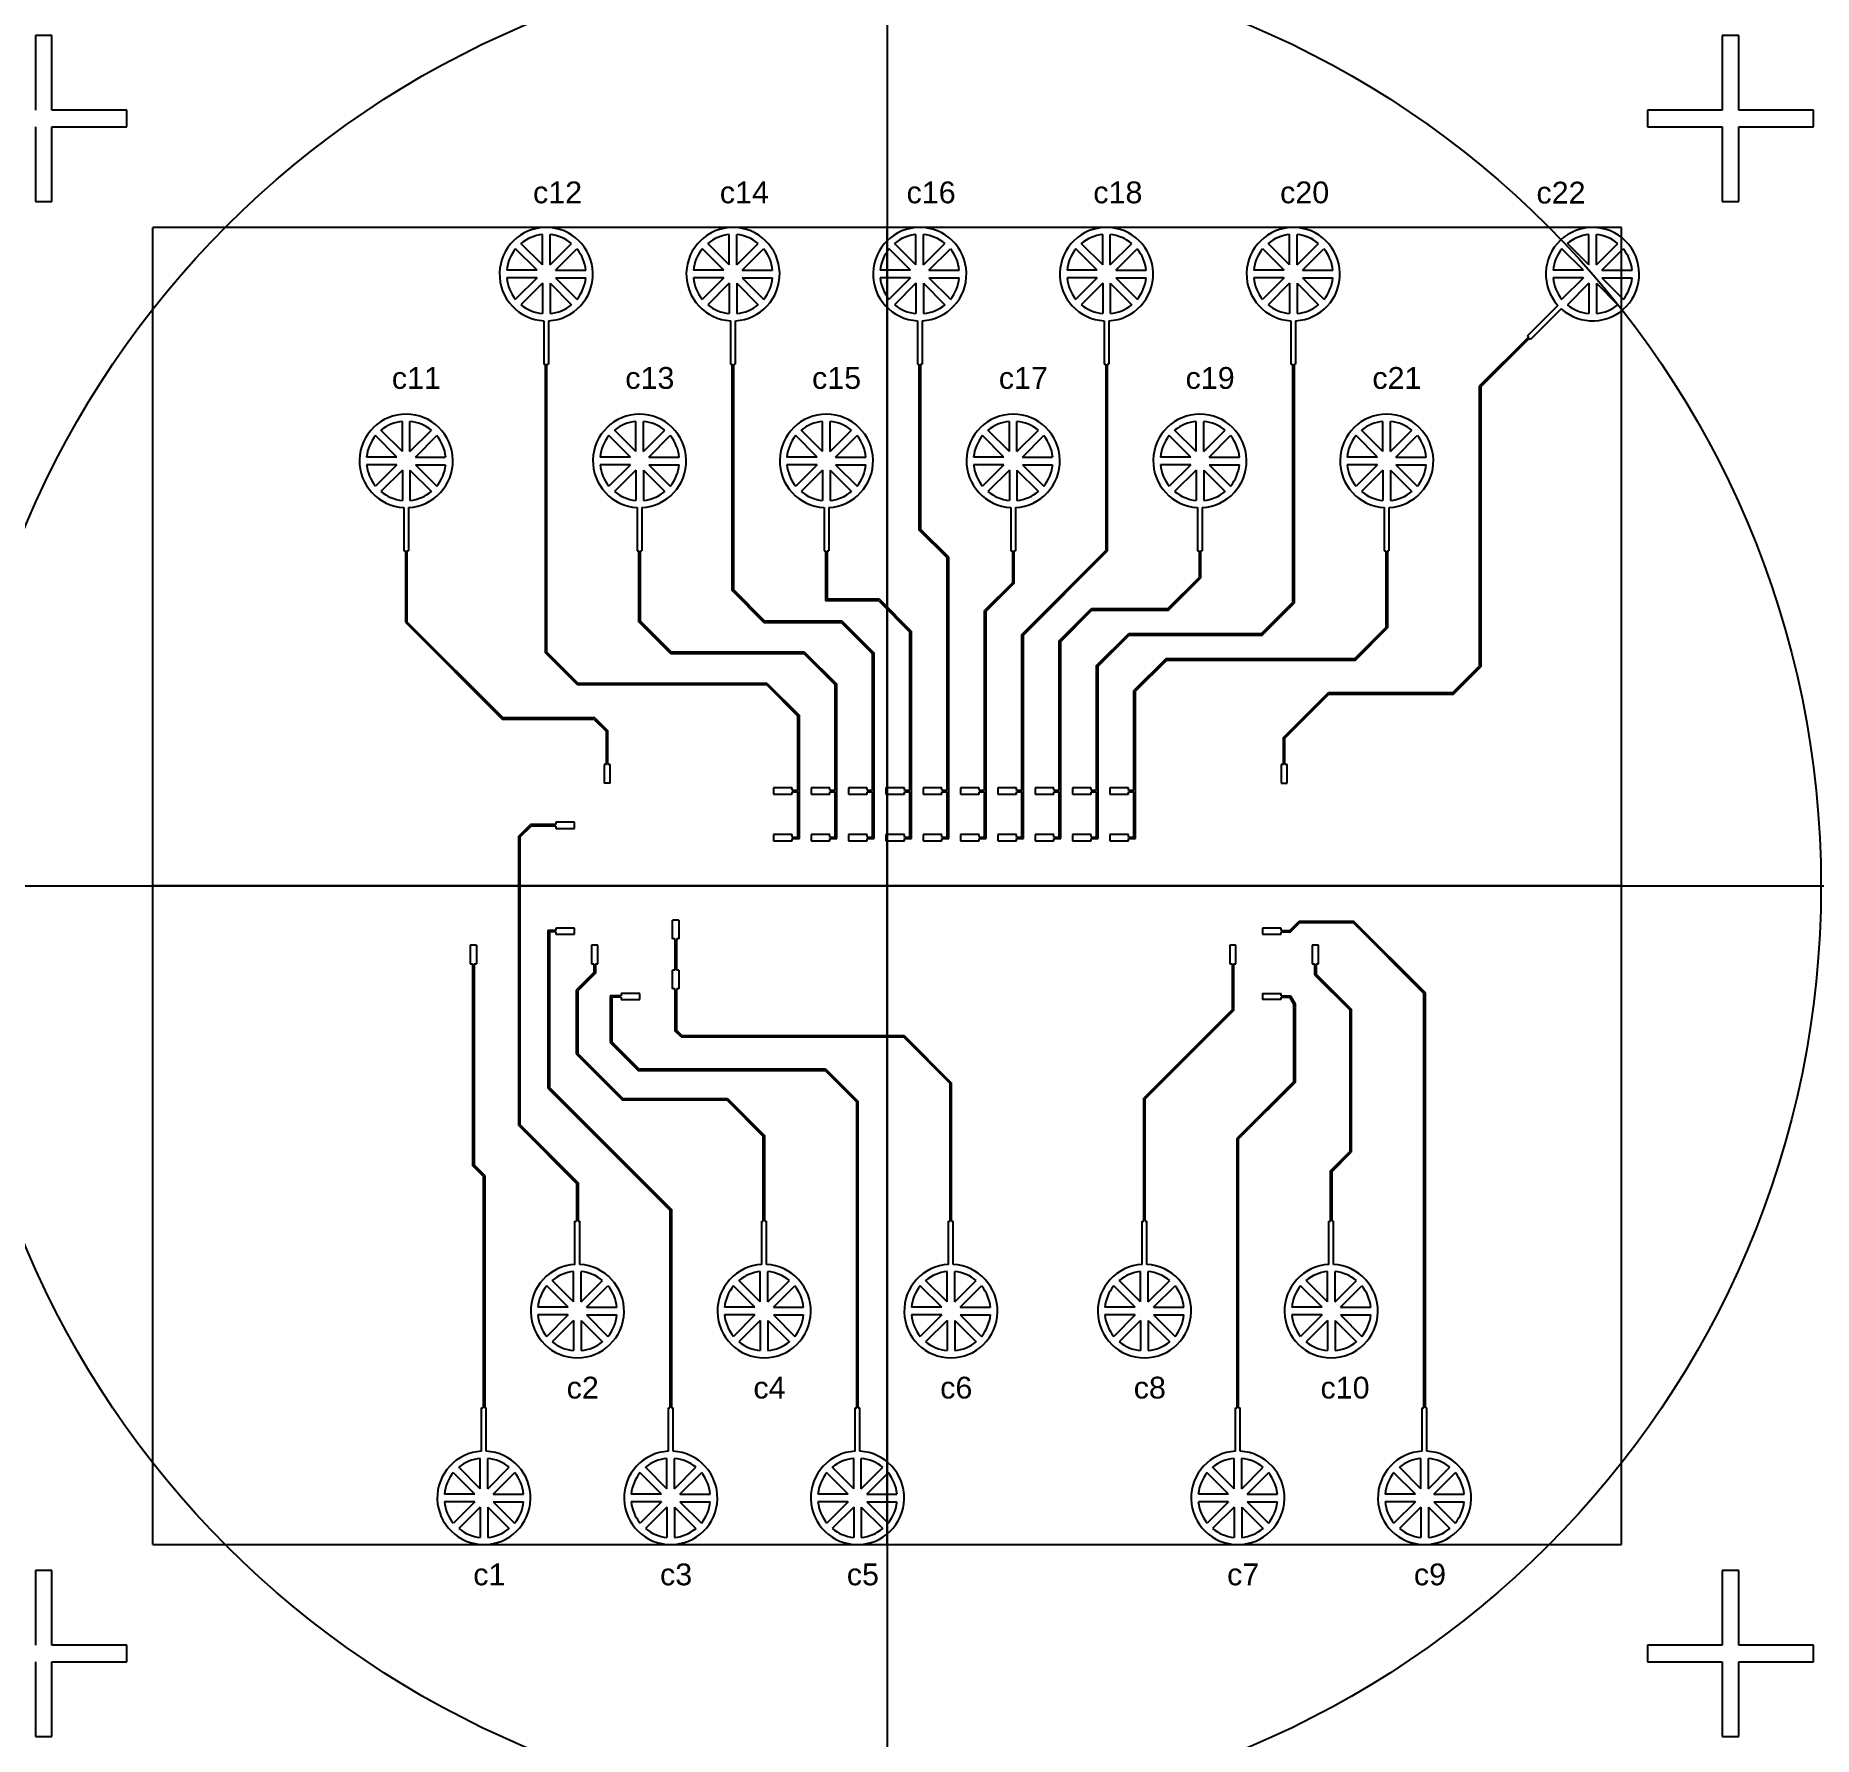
# Model space of a CAD drawing. Header units: millimetres. Extents: x 1000 to 429000, y 1000 to 129000.
# Drawn here: x 351321 to 379879, y 51339 to 78661 of the extents above; entities that cross this region are included whole.
import ezdxf

# ---------------------------------------------------------------- set-up
doc = ezdxf.new("R2010")
doc.units = ezdxf.units.MM
doc.layers.add('CLEAR', color=140, linetype='Continuous')
doc.layers.add('MASK', color=20, linetype='Continuous')
doc.styles.get("Standard").update_dxf_attribs({"font": 'arial.ttf'})

msp = doc.modelspace()

# ---------------------------------------------------------------- texts
at = {"layer": 'CLEAR', "char_height": 350, "attachment_point": 1}
for s, insert in [('c12', (359312, 76317)), ('c14', (362312, 76317)), ('c16', (365312, 76317)), ('c18', (368312, 76317)), ('c20', (371312, 76317)), ('c22', (375430, 76313)), ('c11', (357044, 73336)), ('c13', (360794, 73336)), ('c15', (363794, 73336)), ('c17', (366794, 73336)), ('c19', (369794, 73336)), ('c21', (372794, 73336)), ('c2', (359852, 57117)), ('c4', (362852, 57117)), ('c6', (365852, 57117)), ('c8', (368961, 57117)), ('c10', (371961, 57117)), ('c1', (358352, 54117)), ('c3', (361352, 54117)), ('c5', (364352, 54117)), ('c7', (370461, 54117)), ('c9', (373461, 54117))]:
    msp.add_mtext_dynamic_manual_height_columns(s, width=6.63, gutter_width=12.5, heights=[0], dxfattribs=dict(at, insert=insert))

# ---------------------------------------------------------------- linework, layer by layer
for p, q in [((365000, 128500), (365000, 1500)), ((376797, 75579), (353203, 75579)), ((353203, 54421), (353203, 75579)), ((365000, 54421), (365000, 75579)), ((376797, 54421), (376797, 75579)), ((301500, 65000), (428500, 65000)), ((376797, 65000), (353203, 65000)), ((353203, 54421), (376797, 54421))]:
    msp.add_line(p, q)
for radius in [50000, 25000, 15000]:
    msp.add_circle((365000, 65000), radius)
at = {"layer": 'CLEAR'}
for p, q in [((351585, 78661), (351321, 78661)), ((351321, 78661), (351321, 77461)), ((351585, 77461), (351585, 78661)), ((378679, 78661), (378415, 78661)), ((378415, 78661), (378415, 77461)), ((378679, 77461), (378679, 78661)), ((352785, 77461), (351585, 77461)), ((352785, 77197), (352785, 77461)), ((378415, 77461), (377215, 77461)), ((377215, 77461), (377215, 77197)), ((379879, 77461), (378679, 77461)), ((379879, 77197), (379879, 77461)), ((351321, 77197), (351321, 75997)), ((351585, 75997), (351585, 77197)), ((351585, 77197), (352785, 77197)), ((377215, 77197), (378415, 77197)), ((378415, 77197), (378415, 75997)), ((378679, 75997), (378679, 77197)), ((378679, 77197), (379879, 77197)), ((351321, 75997), (351585, 75997)), ((378415, 75997), (378679, 75997)), ((375775, 74326), (375283, 73834)), ((375828, 74273), (375336, 73781)), ((359486, 74080), (359486, 73385)), ((359561, 74080), (359561, 73385)), ((362486, 74080), (362486, 73385)), ((362561, 74080), (362561, 73385)), ((365486, 74080), (365486, 73385)), ((365561, 74080), (365561, 73385)), ((368486, 74080), (368486, 73385)), ((368561, 74080), (368561, 73385)), ((371486, 74080), (371486, 73385)), ((371561, 74080), (371561, 73385)), ((375301, 73817), (374511, 73027)), ((375318, 73799), (374536, 73017)), ((375283, 73834), (375301, 73817)), ((375318, 73799), (375336, 73781)), ((359486, 73385), (359511, 73385)), ((359511, 68745), (359511, 73385)), ((359536, 73385), (359561, 73385)), ((359536, 68755), (359536, 73385)), ((362486, 73385), (362511, 73385)), ((362511, 69745), (362511, 73385)), ((362536, 73385), (362561, 73385)), ((362536, 69755), (362536, 73385)), ((365486, 73385), (365511, 73385)), ((365511, 73385), (365511, 70723)), ((365536, 73385), (365561, 73385)), ((365536, 73385), (365536, 70734)), ((368486, 73385), (368511, 73385)), ((368511, 73385), (368511, 70387)), ((368536, 73385), (368561, 73385)), ((368536, 73385), (368536, 70376)), ((371486, 73385), (371511, 73385)), ((371511, 73385), (371511, 69555)), ((371536, 73385), (371561, 73385)), ((371536, 73385), (371536, 69545)), ((374511, 73027), (374512, 68532)), ((374536, 73017), (374537, 68522)), ((357236, 71080), (357236, 70385)), ((357311, 71080), (357311, 70385)), ((360986, 71080), (360986, 70385)), ((361061, 71080), (361061, 70385)), ((363986, 71080), (363986, 70385)), ((364061, 71080), (364061, 70385)), ((366986, 71080), (366986, 70385)), ((367061, 71080), (367061, 70385)), ((369986, 71080), (369986, 70385)), ((370061, 71080), (370061, 70385)), ((372986, 71080), (372986, 70385)), ((373061, 71080), (373061, 70385)), ((365965, 70270), (365511, 70723)), ((365990, 70280), (365536, 70734)), ((357236, 70385), (357261, 70385)), ((357261, 70385), (357261, 69236)), ((357286, 70385), (357311, 70385)), ((357286, 70385), (357286, 69246)), ((360986, 70385), (361011, 70385)), ((361011, 69245), (361011, 70385)), ((361036, 70385), (361061, 70385)), ((361036, 69255), (361036, 70385)), ((363986, 70385), (364011, 70385)), ((364011, 70385), (364011, 69580)), ((364036, 70385), (364061, 70385)), ((364036, 70385), (364036, 69605)), ((365965, 66537), (365965, 70270)), ((365990, 65762), (365990, 70280)), ((366986, 70385), (367011, 70385)), ((367011, 70385), (367011, 69870)), ((367036, 70385), (367061, 70385)), ((367036, 70385), (367036, 69860)), ((367165, 69040), (368511, 70387)), ((367190, 69030), (368536, 70376)), ((369986, 70385), (370011, 70385)), ((370011, 70385), (370011, 69955)), ((370036, 70385), (370061, 70385)), ((370036, 70385), (370036, 69945)), ((372986, 70385), (373011, 70385)), ((373011, 70385), (373011, 69155)), ((373036, 70385), (373061, 70385)), ((373036, 70385), (373036, 69145)), ((363026, 69230), (362511, 69745)), ((363036, 69255), (362536, 69755)), ((367011, 69870), (366565, 69424)), ((367036, 69860), (366590, 69413)), ((369511, 69455), (370011, 69955)), ((369522, 69430), (370036, 69945)), ((364865, 69580), (364011, 69580)), ((364875, 69605), (364036, 69605)), ((364865, 69580), (365365, 69080)), ((364875, 69605), (365390, 69090)), ((366565, 66537), (366565, 69424)), ((366590, 65762), (366590, 69413)), ((367765, 68940), (368280, 69455)), ((367790, 68930), (368290, 69430)), ((368280, 69455), (369511, 69455)), ((368290, 69430), (369522, 69430)), ((371011, 69055), (371511, 69555)), ((371022, 69030), (371536, 69545)), ((357261, 69236), (358822, 67675)), ((357286, 69246), (358833, 67700)), ((361526, 68730), (361011, 69245)), ((361536, 68755), (361036, 69255)), ((364265, 69230), (363026, 69230)), ((364275, 69255), (363036, 69255)), ((364265, 69230), (364765, 68730)), ((364275, 69255), (364790, 68740)), ((372511, 68655), (373011, 69155)), ((372522, 68630), (373036, 69145)), ((365365, 66537), (365365, 69080)), ((365390, 65762), (365390, 69090)), ((367165, 66537), (367165, 69040)), ((367190, 65762), (367190, 69030)), ((367765, 66537), (367765, 68940)), ((367790, 65762), (367790, 68930)), ((368365, 68540), (368880, 69055)), ((368390, 68530), (368890, 69030)), ((368880, 69055), (371011, 69055)), ((368890, 69030), (371022, 69030)), ((360026, 68230), (359511, 68745)), ((360036, 68255), (359536, 68755)), ((363665, 68730), (361526, 68730)), ((363675, 68755), (361536, 68755)), ((363665, 68730), (364165, 68230)), ((363675, 68755), (364190, 68240)), ((364765, 66537), (364765, 68730)), ((364790, 65762), (364790, 68740)), ((368365, 66537), (368365, 68540)), ((369480, 68655), (368965, 68140)), ((369490, 68630), (368990, 68130)), ((369480, 68655), (372511, 68655)), ((369490, 68630), (372522, 68630)), ((363075, 68255), (360036, 68255)), ((363075, 68255), (363590, 67740)), ((368390, 65762), (368390, 68530)), ((374087, 68107), (374512, 68532)), ((374097, 68082), (374537, 68522)), ((363065, 68230), (360026, 68230)), ((363065, 68230), (363565, 67730)), ((364165, 66537), (364165, 68230)), ((364190, 65762), (364190, 68240)), ((368965, 66537), (368965, 68140)), ((368990, 65762), (368990, 68130)), ((371365, 67385), (372087, 68107)), ((371390, 67375), (372097, 68082)), ((372087, 68107), (374087, 68107)), ((372097, 68082), (374097, 68082)), ((360306, 67700), (358833, 67700)), ((360306, 67700), (360515, 67491)), ((363565, 66537), (363565, 67730)), ((363590, 65762), (363590, 67740)), ((360295, 67675), (358822, 67675)), ((360295, 67675), (360490, 67481)), ((360490, 66950), (360490, 67481)), ((360515, 66950), (360515, 67491)), ((371365, 66950), (371365, 67385)), ((371390, 66950), (371390, 67375)), ((360490, 66950), (360452, 66950)), ((360452, 66950), (360452, 66650)), ((360552, 66950), (360515, 66950)), ((360552, 66650), (360552, 66950)), ((371365, 66950), (371327, 66950)), ((371327, 66950), (371327, 66650)), ((371427, 66950), (371390, 66950)), ((371427, 66650), (371427, 66950)), ((360552, 66650), (360452, 66650)), ((363477, 66575), (363177, 66575)), ((363177, 66575), (363177, 66475)), ((363477, 66537), (363477, 66575)), ((364077, 66575), (363777, 66575)), ((363777, 66575), (363777, 66475)), ((364077, 66537), (364077, 66575)), ((364677, 66575), (364377, 66575)), ((364377, 66575), (364377, 66475)), ((364677, 66537), (364677, 66575)), ((365277, 66575), (364977, 66575)), ((364977, 66575), (364977, 66475)), ((365277, 66537), (365277, 66575)), ((365877, 66575), (365577, 66575)), ((365577, 66575), (365577, 66475)), ((365877, 66537), (365877, 66575)), ((366477, 66575), (366177, 66575)), ((366177, 66575), (366177, 66475)), ((366477, 66537), (366477, 66575)), ((367077, 66575), (366777, 66575)), ((366777, 66575), (366777, 66475)), ((367077, 66537), (367077, 66575)), ((367677, 66575), (367377, 66575)), ((367377, 66575), (367377, 66475)), ((367677, 66537), (367677, 66575)), ((368277, 66575), (367977, 66575)), ((367977, 66575), (367977, 66475)), ((368277, 66537), (368277, 66575)), ((368877, 66575), (368577, 66575)), ((368577, 66575), (368577, 66475)), ((368877, 66537), (368877, 66575)), ((371327, 66650), (371427, 66650)), ((363177, 66475), (363477, 66475)), ((363477, 66537), (363565, 66537)), ((363477, 66475), (363477, 66512)), ((363477, 66512), (363565, 66512)), ((363565, 65787), (363565, 66512)), ((363777, 66475), (364077, 66475)), ((364077, 66537), (364165, 66537)), ((364077, 66475), (364077, 66512)), ((364077, 66512), (364165, 66512)), ((364165, 65787), (364165, 66512)), ((364377, 66475), (364677, 66475)), ((364677, 66537), (364765, 66537)), ((364677, 66475), (364677, 66512)), ((364677, 66512), (364765, 66512)), ((364765, 65787), (364765, 66512)), ((364977, 66475), (365277, 66475)), ((365277, 66537), (365365, 66537)), ((365277, 66475), (365277, 66512)), ((365277, 66512), (365365, 66512)), ((365365, 65787), (365365, 66512)), ((365577, 66475), (365877, 66475)), ((365877, 66537), (365965, 66537)), ((365877, 66475), (365877, 66512)), ((365877, 66512), (365965, 66512)), ((365965, 65787), (365965, 66512)), ((366177, 66475), (366477, 66475)), ((366477, 66537), (366565, 66537)), ((366477, 66475), (366477, 66512)), ((366477, 66512), (366565, 66512)), ((366565, 65787), (366565, 66512)), ((366777, 66475), (367077, 66475)), ((367077, 66537), (367165, 66537)), ((367077, 66475), (367077, 66512)), ((367077, 66512), (367165, 66512)), ((367165, 65787), (367165, 66512)), ((367377, 66475), (367677, 66475)), ((367677, 66537), (367765, 66537)), ((367677, 66475), (367677, 66512)), ((367677, 66512), (367765, 66512)), ((367765, 65787), (367765, 66512)), ((367977, 66475), (368277, 66475)), ((368277, 66537), (368365, 66537)), ((368277, 66475), (368277, 66512)), ((368277, 66512), (368365, 66512)), ((368365, 65787), (368365, 66512)), ((368577, 66475), (368877, 66475)), ((368877, 66537), (368965, 66537)), ((368877, 66475), (368877, 66512)), ((368877, 66512), (368965, 66512)), ((368965, 65787), (368965, 66512)), ((359082, 65799), (359271, 65987)), ((359677, 65987), (359271, 65987)), ((359677, 66025), (359677, 65987)), ((359977, 66025), (359677, 66025)), ((359977, 65925), (359977, 66025)), ((359082, 61153), (359082, 65799)), ((359107, 65788), (359281, 65962)), ((359107, 61163), (359107, 65788)), ((359677, 65962), (359281, 65962)), ((359677, 65962), (359677, 65925)), ((359677, 65925), (359977, 65925)), ((363477, 65825), (363177, 65825)), ((363177, 65825), (363177, 65725)), ((363177, 65725), (363477, 65725)), ((363477, 65787), (363477, 65825)), ((363477, 65787), (363565, 65787)), ((363477, 65725), (363477, 65762)), ((363477, 65762), (363590, 65762)), ((364077, 65825), (363777, 65825)), ((363777, 65825), (363777, 65725)), ((363777, 65725), (364077, 65725)), ((364077, 65787), (364077, 65825)), ((364077, 65787), (364165, 65787)), ((364077, 65725), (364077, 65762)), ((364077, 65762), (364190, 65762)), ((364677, 65825), (364377, 65825)), ((364377, 65825), (364377, 65725)), ((364377, 65725), (364677, 65725)), ((364677, 65787), (364677, 65825)), ((364677, 65787), (364765, 65787)), ((364677, 65725), (364677, 65762)), ((364677, 65762), (364790, 65762)), ((365277, 65825), (364977, 65825)), ((364977, 65825), (364977, 65725)), ((364977, 65725), (365277, 65725)), ((365277, 65787), (365277, 65825)), ((365277, 65787), (365365, 65787)), ((365277, 65725), (365277, 65762)), ((365277, 65762), (365390, 65762)), ((365877, 65825), (365577, 65825)), ((365577, 65825), (365577, 65725)), ((365577, 65725), (365877, 65725)), ((365877, 65787), (365877, 65825)), ((365877, 65787), (365965, 65787)), ((365877, 65725), (365877, 65762)), ((365877, 65762), (365990, 65762)), ((366477, 65825), (366177, 65825)), ((366177, 65825), (366177, 65725)), ((366177, 65725), (366477, 65725)), ((366477, 65787), (366477, 65825)), ((366477, 65787), (366565, 65787)), ((366477, 65725), (366477, 65762)), ((366477, 65762), (366590, 65762)), ((367077, 65825), (366777, 65825)), ((366777, 65825), (366777, 65725)), ((366777, 65725), (367077, 65725)), ((367077, 65787), (367077, 65825)), ((367077, 65787), (367165, 65787)), ((367077, 65725), (367077, 65762)), ((367077, 65762), (367190, 65762)), ((367677, 65825), (367377, 65825)), ((367377, 65825), (367377, 65725)), ((367377, 65725), (367677, 65725)), ((367677, 65787), (367677, 65825)), ((367677, 65787), (367765, 65787)), ((367677, 65725), (367677, 65762)), ((367677, 65762), (367790, 65762)), ((368277, 65825), (367977, 65825)), ((367977, 65825), (367977, 65725)), ((367977, 65725), (368277, 65725)), ((368277, 65787), (368277, 65825)), ((368277, 65787), (368365, 65787)), ((368277, 65725), (368277, 65762)), ((368277, 65762), (368390, 65762)), ((368877, 65825), (368577, 65825)), ((368577, 65825), (368577, 65725)), ((368577, 65725), (368877, 65725)), ((368877, 65787), (368877, 65825)), ((368877, 65787), (368965, 65787)), ((368877, 65725), (368877, 65762)), ((368877, 65762), (368990, 65762)), ((359552, 64287), (359552, 61752)), ((359677, 64287), (359552, 64287)), ((359677, 64262), (359577, 64262)), ((359577, 64262), (359577, 61762)), ((359677, 64325), (359677, 64287)), ((359977, 64325), (359677, 64325)), ((359677, 64262), (359677, 64225)), ((359977, 64225), (359977, 64325)), ((361552, 64150), (361552, 64450)), ((361652, 64450), (361552, 64450)), ((361652, 64450), (361652, 64150)), ((371327, 64325), (371027, 64325)), ((371027, 64325), (371027, 64225)), ((371327, 64287), (371327, 64325)), ((371327, 64287), (371467, 64287)), ((371327, 64225), (371327, 64262)), ((371327, 64262), (371477, 64262)), ((371467, 64287), (371617, 64437)), ((371477, 64262), (371627, 64412)), ((371617, 64437), (372493, 64437)), ((371627, 64412), (372483, 64412)), ((373621, 63274), (372483, 64412)), ((373646, 63285), (372493, 64437)), ((358402, 64050), (358302, 64050)), ((358302, 64050), (358302, 63750)), ((358402, 64050), (358402, 63750)), ((359677, 64225), (359977, 64225)), ((360352, 64050), (360252, 64050)), ((360252, 64050), (360252, 63750)), ((360352, 63750), (360352, 64050)), ((361590, 64150), (361552, 64150)), ((361590, 64150), (361590, 63650)), ((361652, 64150), (361615, 64150)), ((361615, 64150), (361615, 63650)), ((370602, 64050), (370502, 64050)), ((370502, 64050), (370502, 63750)), ((370602, 63750), (370602, 64050)), ((371027, 64225), (371327, 64225)), ((371927, 64050), (371827, 64050)), ((371827, 64050), (371827, 63750)), ((371927, 63750), (371927, 64050)), ((358302, 63750), (358340, 63750)), ((358340, 63750), (358340, 60512)), ((358365, 63750), (358402, 63750)), ((358365, 63750), (358365, 60522)), ((360252, 63750), (360290, 63750)), ((360290, 63750), (360290, 63610)), ((360315, 63750), (360352, 63750)), ((360315, 63750), (360315, 63600)), ((370502, 63750), (370540, 63750)), ((370540, 63750), (370540, 63010)), ((370565, 63750), (370602, 63750)), ((370565, 63750), (370565, 63000)), ((371827, 63750), (371865, 63750)), ((371865, 63750), (371865, 63575)), ((371890, 63750), (371927, 63750)), ((371890, 63750), (371890, 63585)), ((360290, 63610), (360007, 63328)), ((360315, 63600), (360032, 63317)), ((361552, 63350), (361552, 63650)), ((361590, 63650), (361552, 63650)), ((361652, 63650), (361615, 63650)), ((361652, 63650), (361652, 63350)), ((371865, 63575), (372431, 63009)), ((371890, 63585), (372456, 63020)), ((360007, 63328), (360007, 62302)), ((360032, 63317), (360032, 62312)), ((360727, 63237), (360552, 63237)), ((360552, 63237), (360552, 62487)), ((360727, 63212), (360577, 63212)), ((360577, 63212), (360577, 62498)), ((360727, 63275), (360727, 63237)), ((361027, 63275), (360727, 63275)), ((360727, 63212), (360727, 63175)), ((360727, 63175), (361027, 63175)), ((361027, 63175), (361027, 63275)), ((361590, 63350), (361552, 63350)), ((361590, 63350), (361590, 62675)), ((361652, 63350), (361615, 63350)), ((361615, 63350), (361615, 62685)), ((371027, 63275), (371327, 63275)), ((371027, 63275), (371027, 63175)), ((371327, 63175), (371027, 63175)), ((371327, 63237), (371327, 63275)), ((371327, 63237), (371477, 63237)), ((371327, 63175), (371327, 63212)), ((371327, 63212), (371463, 63212)), ((371463, 63212), (371527, 63101)), ((371477, 63237), (371552, 63108)), ((373621, 56615), (373621, 63274)), ((373646, 56615), (373646, 63285)), ((370540, 63010), (369121, 61591)), ((370565, 63000), (369146, 61581)), ((371527, 63101), (371527, 61854)), ((371552, 63108), (371552, 61844)), ((372431, 63009), (372431, 60733)), ((372456, 63020), (372456, 60722)), ((361690, 62575), (361590, 62675)), ((361700, 62600), (361615, 62685)), ((361690, 62575), (365261, 62575)), ((361700, 62600), (365272, 62600)), ((365261, 62575), (366011, 61825)), ((365272, 62600), (366036, 61835)), ((360007, 62302), (360745, 61564)), ((360032, 62312), (360755, 61589)), ((360552, 62487), (361002, 62038)), ((360577, 62498), (361012, 62063)), ((360577, 62462), (361002, 62038)), ((361002, 62038), (364002, 62038)), ((361012, 62063), (364012, 62063)), ((364002, 62038), (364511, 61529)), ((364012, 62063), (364536, 61539)), ((359552, 61752), (361511, 59793)), ((359577, 61762), (361536, 59804)), ((366011, 59615), (366011, 61825)), ((366036, 59615), (366036, 61835)), ((371527, 61854), (370621, 60948)), ((371552, 61844), (370646, 60938)), ((360745, 61564), (362424, 61564)), ((360755, 61589), (362434, 61589)), ((362424, 61564), (363011, 60977)), ((362434, 61589), (363036, 60987)), ((364511, 56615), (364511, 61529)), ((364536, 56615), (364536, 61539)), ((369121, 59615), (369121, 61591)), ((369146, 59615), (369146, 61581)), ((359082, 61153), (360011, 60223)), ((359107, 61163), (360036, 60234)), ((363011, 59615), (363011, 60977)), ((363036, 59615), (363036, 60987)), ((370621, 56615), (370621, 60948)), ((370646, 56615), (370646, 60938)), ((372121, 60423), (372431, 60733)), ((372146, 60412), (372456, 60722)), ((358511, 60341), (358340, 60512)), ((358536, 60351), (358365, 60522)), ((358511, 60341), (358511, 56615)), ((358536, 60351), (358536, 56615)), ((372121, 59615), (372121, 60423)), ((372146, 59615), (372146, 60412)), ((360011, 60223), (360011, 59615)), ((360036, 60234), (360036, 59615)), ((361511, 59793), (361511, 56615)), ((361536, 59804), (361536, 56615)), ((359986, 59615), (360011, 59615)), ((359986, 58920), (359986, 59615)), ((360036, 59615), (360061, 59615)), ((360061, 58920), (360061, 59615)), ((362986, 59615), (363011, 59615)), ((362986, 58920), (362986, 59615)), ((363036, 59615), (363061, 59615)), ((363061, 58920), (363061, 59615)), ((365986, 59615), (366011, 59615)), ((365986, 58920), (365986, 59615)), ((366036, 59615), (366061, 59615)), ((366061, 58920), (366061, 59615)), ((369096, 59615), (369121, 59615)), ((369096, 58920), (369096, 59615)), ((369146, 59615), (369171, 59615)), ((369171, 58920), (369171, 59615)), ((372096, 59615), (372121, 59615)), ((372096, 58920), (372096, 59615)), ((372146, 59615), (372171, 59615)), ((372171, 58920), (372171, 59615)), ((358486, 56615), (358511, 56615)), ((358486, 55920), (358486, 56615)), ((358536, 56615), (358561, 56615)), ((358561, 55920), (358561, 56615)), ((361486, 56615), (361511, 56615)), ((361486, 55920), (361486, 56615)), ((361536, 56615), (361561, 56615)), ((361561, 55920), (361561, 56615)), ((364486, 56615), (364511, 56615)), ((364486, 55920), (364486, 56615)), ((364536, 56615), (364561, 56615)), ((364561, 55920), (364561, 56615)), ((370596, 56615), (370621, 56615)), ((370596, 55920), (370596, 56615)), ((370646, 56615), (370671, 56615)), ((370671, 55920), (370671, 56615)), ((373596, 56615), (373621, 56615)), ((373596, 55920), (373596, 56615)), ((373646, 56615), (373671, 56615)), ((373671, 55920), (373671, 56615)), ((351585, 54003), (351321, 54003)), ((351321, 54003), (351321, 52803)), ((351585, 52803), (351585, 54003)), ((378679, 54003), (378415, 54003)), ((378415, 54003), (378415, 52803)), ((378679, 52803), (378679, 54003)), ((352785, 52803), (351585, 52803)), ((352785, 52539), (352785, 52803)), ((378415, 52803), (377215, 52803)), ((377215, 52803), (377215, 52539)), ((379879, 52803), (378679, 52803)), ((379879, 52539), (379879, 52803)), ((351321, 52539), (351321, 51339)), ((351585, 51339), (351585, 52539)), ((351585, 52539), (352785, 52539)), ((377215, 52539), (378415, 52539)), ((378415, 52539), (378415, 51339)), ((378679, 51339), (378679, 52539)), ((378679, 52539), (379879, 52539)), ((351321, 51339), (351585, 51339)), ((378415, 51339), (378679, 51339))]:
    msp.add_line(p, q, dxfattribs=at)
for centre, start, end in [((359524, 74829), 272.866, 267.134), ((362524, 74829), 272.866, 267.134), ((365524, 74829), 272.866, 267.134), ((368524, 74829), 272.866, 267.134), ((371524, 74829), 272.866, 267.134), ((376331, 74829), 227.866, 222.134), ((357274, 71829), 272.866, 267.134), ((361024, 71829), 272.866, 267.134), ((364024, 71829), 272.866, 267.134), ((367024, 71829), 272.866, 267.134), ((370024, 71829), 272.866, 267.134), ((373024, 71829), 272.866, 267.134), ((360024, 58171), 92.866, 87.134), ((363024, 58171), 92.866, 87.134), ((366024, 58171), 92.866, 87.134), ((369133, 58171), 92.866, 87.134), ((372133, 58171), 92.866, 87.134), ((358524, 55171), 92.866, 87.134), ((361524, 55171), 92.866, 87.134), ((364524, 55171), 92.866, 87.134), ((370633, 55171), 92.866, 87.134), ((373633, 55171), 92.866, 87.134)]:
    msp.add_arc(centre, 750, start, end, dxfattribs=at)
at = {"layer": 'MASK'}
for p, q in [((359463, 74977), (359463, 75464)), ((359585, 74977), (359585, 75464)), ((362463, 74977), (362463, 75464)), ((362585, 74977), (362585, 75464)), ((365463, 74977), (365463, 75464)), ((365585, 74977), (365585, 75464)), ((368463, 74977), (368463, 75464)), ((368585, 74977), (368585, 75464)), ((371463, 74977), (371463, 75464)), ((371585, 74977), (371585, 75464)), ((376270, 74977), (376270, 75464)), ((376392, 74977), (376392, 75464)), ((359376, 74890), (359032, 75234)), ((359463, 74977), (359118, 75321)), ((359585, 74977), (359929, 75321)), ((359672, 74890), (360016, 75234)), ((362376, 74890), (362032, 75234)), ((362463, 74977), (362118, 75321)), ((362585, 74977), (362929, 75321)), ((362672, 74890), (363016, 75234)), ((365376, 74890), (365032, 75234)), ((365463, 74977), (365118, 75321)), ((365585, 74977), (365929, 75321)), ((365672, 74890), (366016, 75234)), ((368376, 74890), (368032, 75234)), ((368463, 74977), (368118, 75321)), ((368585, 74977), (368929, 75321)), ((368672, 74890), (369016, 75234)), ((371376, 74890), (371032, 75234)), ((371463, 74977), (371118, 75321)), ((371585, 74977), (371929, 75321)), ((371672, 74890), (372016, 75234)), ((376183, 74890), (375839, 75234)), ((376270, 74977), (375926, 75321)), ((376392, 74977), (376736, 75321)), ((376479, 74890), (376823, 75234)), ((359376, 74890), (358889, 74890)), ((359672, 74890), (360158, 74890)), ((362376, 74890), (361889, 74890)), ((362672, 74890), (363158, 74890)), ((365376, 74890), (364889, 74890)), ((365672, 74890), (366158, 74890)), ((368376, 74890), (367889, 74890)), ((368672, 74890), (369158, 74890)), ((371376, 74890), (370889, 74890)), ((371672, 74890), (372158, 74890)), ((376183, 74890), (375696, 74890)), ((376479, 74890), (376965, 74890)), ((359376, 74768), (358889, 74768)), ((359376, 74768), (359032, 74424)), ((359463, 74681), (359118, 74337)), ((359463, 74681), (359463, 74195)), ((359585, 74681), (359585, 74195)), ((359585, 74681), (359929, 74337)), ((359672, 74768), (360158, 74768)), ((359672, 74768), (360016, 74424)), ((362376, 74768), (361889, 74768)), ((362376, 74768), (362032, 74424)), ((362463, 74681), (362118, 74337)), ((362463, 74681), (362463, 74195)), ((362585, 74681), (362585, 74195)), ((362585, 74681), (362929, 74337)), ((362672, 74768), (363158, 74768)), ((362672, 74768), (363016, 74424)), ((365376, 74768), (364889, 74768)), ((365376, 74768), (365032, 74424)), ((365463, 74681), (365118, 74337)), ((365463, 74681), (365463, 74195)), ((365585, 74681), (365585, 74195)), ((365585, 74681), (365929, 74337)), ((365672, 74768), (366158, 74768)), ((365672, 74768), (366016, 74424)), ((368376, 74768), (367889, 74768)), ((368376, 74768), (368032, 74424)), ((368463, 74681), (368118, 74337)), ((368463, 74681), (368463, 74195)), ((368585, 74681), (368585, 74195)), ((368585, 74681), (368929, 74337)), ((368672, 74768), (369158, 74768)), ((368672, 74768), (369016, 74424)), ((371376, 74768), (370889, 74768)), ((371376, 74768), (371032, 74424)), ((371463, 74681), (371118, 74337)), ((371463, 74681), (371463, 74195)), ((371585, 74681), (371585, 74195)), ((371585, 74681), (371929, 74337)), ((371672, 74768), (372158, 74768)), ((371672, 74768), (372016, 74424)), ((376183, 74768), (375696, 74768)), ((376183, 74768), (375839, 74424)), ((376270, 74681), (375926, 74337)), ((376270, 74681), (376270, 74195)), ((376392, 74681), (376736, 74337)), ((376392, 74681), (376392, 74195)), ((376479, 74768), (376823, 74424)), ((376479, 74768), (376965, 74768)), ((357213, 71977), (356868, 72321)), ((357213, 71977), (357213, 72464)), ((357335, 71977), (357335, 72464)), ((357335, 71977), (357679, 72321)), ((360963, 71977), (360618, 72321)), ((360963, 71977), (360963, 72464)), ((361085, 71977), (361085, 72464)), ((361085, 71977), (361429, 72321)), ((363963, 71977), (363618, 72321)), ((363963, 71977), (363963, 72464)), ((364085, 71977), (364085, 72464)), ((364085, 71977), (364429, 72321)), ((366963, 71977), (366618, 72321)), ((366963, 71977), (366963, 72464)), ((367085, 71977), (367085, 72464)), ((367085, 71977), (367429, 72321)), ((369963, 71977), (369618, 72321)), ((369963, 71977), (369963, 72464)), ((370085, 71977), (370085, 72464)), ((370085, 71977), (370429, 72321)), ((372963, 71977), (372618, 72321)), ((372963, 71977), (372963, 72464)), ((373085, 71977), (373085, 72464)), ((373085, 71977), (373429, 72321)), ((357126, 71890), (356782, 72234)), ((357422, 71890), (357766, 72234)), ((360876, 71890), (360532, 72234)), ((361172, 71890), (361516, 72234)), ((363876, 71890), (363532, 72234)), ((364172, 71890), (364516, 72234)), ((366876, 71890), (366532, 72234)), ((367172, 71890), (367516, 72234)), ((369876, 71890), (369532, 72234)), ((370172, 71890), (370516, 72234)), ((372876, 71890), (372532, 72234)), ((373172, 71890), (373516, 72234)), ((357126, 71890), (356639, 71890)), ((357126, 71768), (356639, 71768)), ((357126, 71768), (356782, 71424)), ((357213, 71681), (356868, 71337)), ((357213, 71681), (357213, 71195)), ((357335, 71681), (357335, 71195)), ((357335, 71681), (357679, 71337)), ((357422, 71890), (357908, 71890)), ((357422, 71768), (357908, 71768)), ((357422, 71768), (357766, 71424)), ((360876, 71890), (360389, 71890)), ((360876, 71768), (360389, 71768)), ((360876, 71768), (360532, 71424)), ((360963, 71681), (360618, 71337)), ((360963, 71681), (360963, 71195)), ((361085, 71681), (361085, 71195)), ((361085, 71681), (361429, 71337)), ((361172, 71890), (361658, 71890)), ((361172, 71768), (361658, 71768)), ((361172, 71768), (361516, 71424)), ((363876, 71890), (363389, 71890)), ((363876, 71768), (363389, 71768)), ((363876, 71768), (363532, 71424)), ((363963, 71681), (363618, 71337)), ((363963, 71681), (363963, 71195)), ((364085, 71681), (364085, 71195)), ((364085, 71681), (364429, 71337)), ((364172, 71890), (364658, 71890)), ((364172, 71768), (364658, 71768)), ((364172, 71768), (364516, 71424)), ((366876, 71890), (366389, 71890)), ((366876, 71768), (366389, 71768)), ((366876, 71768), (366532, 71424)), ((366963, 71681), (366618, 71337)), ((366963, 71681), (366963, 71195)), ((367085, 71681), (367085, 71195)), ((367085, 71681), (367429, 71337)), ((367172, 71890), (367658, 71890)), ((367172, 71768), (367658, 71768)), ((367172, 71768), (367516, 71424)), ((369876, 71890), (369389, 71890)), ((369876, 71768), (369389, 71768)), ((369876, 71768), (369532, 71424)), ((369963, 71681), (369618, 71337)), ((369963, 71681), (369963, 71195)), ((370085, 71681), (370085, 71195)), ((370085, 71681), (370429, 71337)), ((370172, 71890), (370658, 71890)), ((370172, 71768), (370658, 71768)), ((370172, 71768), (370516, 71424)), ((372876, 71890), (372389, 71890)), ((372876, 71768), (372389, 71768)), ((372876, 71768), (372532, 71424)), ((372963, 71681), (372618, 71337)), ((372963, 71681), (372963, 71195)), ((373085, 71681), (373085, 71195)), ((373085, 71681), (373429, 71337)), ((373172, 71890), (373658, 71890)), ((373172, 71768), (373658, 71768)), ((373172, 71768), (373516, 71424)), ((359876, 58232), (359532, 58576)), ((359963, 58319), (359618, 58663)), ((359963, 58319), (359963, 58805)), ((360085, 58319), (360085, 58805)), ((360085, 58319), (360429, 58663)), ((360172, 58232), (360516, 58576)), ((362876, 58232), (362532, 58576)), ((362963, 58319), (362618, 58663)), ((362963, 58319), (362963, 58805)), ((363085, 58319), (363085, 58805)), ((363085, 58319), (363429, 58663)), ((363172, 58232), (363516, 58576)), ((365876, 58232), (365532, 58576)), ((365963, 58319), (365618, 58663)), ((365963, 58319), (365963, 58805)), ((366085, 58319), (366085, 58805)), ((366085, 58319), (366429, 58663)), ((366172, 58232), (366516, 58576)), ((368985, 58232), (368641, 58576)), ((369072, 58319), (368728, 58663)), ((369072, 58319), (369072, 58805)), ((369195, 58319), (369195, 58805)), ((369195, 58319), (369539, 58663)), ((369281, 58232), (369625, 58576)), ((371985, 58232), (371641, 58576)), ((372072, 58319), (371728, 58663)), ((372072, 58319), (372072, 58805)), ((372195, 58319), (372195, 58805)), ((372195, 58319), (372539, 58663)), ((372281, 58232), (372625, 58576)), ((359876, 58232), (359389, 58232)), ((359876, 58110), (359389, 58110)), ((359876, 58110), (359532, 57766)), ((359963, 58023), (359618, 57679)), ((359963, 58023), (359963, 57536)), ((360085, 58023), (360085, 57536)), ((360085, 58023), (360429, 57679)), ((360172, 58232), (360658, 58232)), ((360172, 58110), (360658, 58110)), ((360172, 58110), (360516, 57766)), ((362876, 58232), (362389, 58232)), ((362876, 58110), (362389, 58110)), ((362876, 58110), (362532, 57766)), ((362963, 58023), (362618, 57679)), ((362963, 58023), (362963, 57536)), ((363085, 58023), (363085, 57536)), ((363085, 58023), (363429, 57679)), ((363172, 58232), (363658, 58232)), ((363172, 58110), (363658, 58110)), ((363172, 58110), (363516, 57766)), ((365876, 58232), (365389, 58232)), ((365876, 58110), (365389, 58110)), ((365876, 58110), (365532, 57766)), ((365963, 58023), (365618, 57679)), ((365963, 58023), (365963, 57536)), ((366085, 58023), (366085, 57536)), ((366085, 58023), (366429, 57679)), ((366172, 58232), (366658, 58232)), ((366172, 58110), (366658, 58110)), ((366172, 58110), (366516, 57766)), ((368985, 58232), (368499, 58232)), ((368985, 58110), (368499, 58110)), ((368985, 58110), (368641, 57766)), ((369072, 58023), (368728, 57679)), ((369072, 58023), (369072, 57536)), ((369195, 58023), (369195, 57536)), ((369195, 58023), (369539, 57679)), ((369281, 58232), (369768, 58232)), ((369281, 58110), (369768, 58110)), ((369281, 58110), (369625, 57766)), ((371985, 58232), (371499, 58232)), ((371985, 58110), (371499, 58110)), ((371985, 58110), (371641, 57766)), ((372072, 58023), (371728, 57679)), ((372072, 58023), (372072, 57536)), ((372195, 58023), (372195, 57536)), ((372195, 58023), (372539, 57679)), ((372281, 58232), (372768, 58232)), ((372281, 58110), (372768, 58110)), ((372281, 58110), (372625, 57766)), ((358463, 55319), (358463, 55805)), ((358585, 55319), (358585, 55805)), ((361463, 55319), (361463, 55805)), ((361585, 55319), (361585, 55805)), ((364463, 55319), (364463, 55805)), ((364585, 55319), (364585, 55805)), ((370572, 55319), (370572, 55805)), ((370695, 55319), (370695, 55805)), ((373572, 55319), (373572, 55805)), ((373695, 55319), (373695, 55805)), ((358376, 55232), (358032, 55576)), ((358463, 55319), (358118, 55663)), ((358585, 55319), (358929, 55663)), ((358672, 55232), (359016, 55576)), ((361376, 55232), (361032, 55576)), ((361463, 55319), (361118, 55663)), ((361585, 55319), (361929, 55663)), ((361672, 55232), (362016, 55576)), ((364376, 55232), (364032, 55576)), ((364463, 55319), (364118, 55663)), ((364585, 55319), (364929, 55663)), ((364672, 55232), (365016, 55576)), ((370485, 55232), (370141, 55576)), ((370572, 55319), (370228, 55663)), ((370695, 55319), (371039, 55663)), ((370781, 55232), (371125, 55576)), ((373485, 55232), (373141, 55576)), ((373572, 55319), (373228, 55663)), ((373695, 55319), (374039, 55663)), ((373781, 55232), (374125, 55576)), ((358376, 55232), (357889, 55232)), ((358672, 55232), (359158, 55232)), ((361376, 55232), (360889, 55232)), ((361672, 55232), (362158, 55232)), ((364376, 55232), (363889, 55232)), ((364672, 55232), (365158, 55232)), ((370485, 55232), (369999, 55232)), ((370781, 55232), (371268, 55232)), ((373485, 55232), (372999, 55232)), ((373781, 55232), (374268, 55232)), ((358376, 55110), (357889, 55110)), ((358376, 55110), (358032, 54766)), ((358463, 55023), (358118, 54679)), ((358463, 55023), (358463, 54536)), ((358585, 55023), (358585, 54536)), ((358585, 55023), (358929, 54679)), ((358672, 55110), (359158, 55110)), ((358672, 55110), (359016, 54766)), ((361376, 55110), (360889, 55110)), ((361376, 55110), (361032, 54766)), ((361463, 55023), (361118, 54679)), ((361463, 55023), (361463, 54536)), ((361585, 55023), (361585, 54536)), ((361585, 55023), (361929, 54679)), ((361672, 55110), (362158, 55110)), ((361672, 55110), (362016, 54766)), ((364376, 55110), (363889, 55110)), ((364376, 55110), (364032, 54766)), ((364463, 55023), (364118, 54679)), ((364463, 55023), (364463, 54536)), ((364585, 55023), (364585, 54536)), ((364585, 55023), (364929, 54679)), ((364672, 55110), (365158, 55110)), ((364672, 55110), (365016, 54766)), ((370485, 55110), (369999, 55110)), ((370485, 55110), (370141, 54766)), ((370572, 55023), (370228, 54679)), ((370572, 55023), (370572, 54536)), ((370695, 55023), (370695, 54536)), ((370695, 55023), (371039, 54679)), ((370781, 55110), (371268, 55110)), ((370781, 55110), (371125, 54766)), ((373485, 55110), (372999, 55110)), ((373485, 55110), (373141, 54766)), ((373572, 55023), (373228, 54679)), ((373572, 55023), (373572, 54536)), ((373695, 55023), (373695, 54536)), ((373695, 55023), (374039, 54679)), ((373781, 55110), (374268, 55110)), ((373781, 55110), (374125, 54766))]:
    msp.add_line(p, q, dxfattribs=at)
for centre, start, end in [((359524, 74829), 95.5177, 129.4823), ((359524, 74829), 50.5177, 84.4823), ((362524, 74829), 95.5177, 129.4823), ((362524, 74829), 50.5177, 84.4823), ((365524, 74829), 95.5177, 129.4823), ((365524, 74829), 50.5177, 84.4823), ((368524, 74829), 95.5177, 129.4823), ((368524, 74829), 50.5177, 84.4823), ((371524, 74829), 95.5177, 129.4823), ((371524, 74829), 50.5177, 84.4823), ((376331, 74829), 95.5177, 129.4823), ((376331, 74829), 50.5177, 84.4823), ((359524, 74829), 140.5177, 174.4823), ((359524, 74829), 5.5177, 39.4823), ((362524, 74829), 140.5177, 174.4823), ((362524, 74829), 5.5177, 39.4823), ((365524, 74829), 140.5177, 174.4823), ((365524, 74829), 5.5177, 39.4823), ((368524, 74829), 140.5177, 174.4823), ((368524, 74829), 5.5177, 39.4823), ((371524, 74829), 140.5177, 174.4823), ((371524, 74829), 5.5177, 39.4823), ((376331, 74829), 140.5177, 174.4823), ((376331, 74829), 5.5177, 39.4823), ((359524, 74829), 185.5177, 219.4823), ((359524, 74829), 320.5177, 354.4823), ((362524, 74829), 185.5177, 219.4823), ((362524, 74829), 320.5177, 354.4823), ((365524, 74829), 185.5177, 219.4823), ((365524, 74829), 320.5177, 354.4823), ((368524, 74829), 185.5177, 219.4823), ((368524, 74829), 320.5177, 354.4823), ((371524, 74829), 185.5177, 219.4823), ((371524, 74829), 320.5177, 354.4823), ((376331, 74829), 185.5177, 219.4823), ((376331, 74829), 320.5177, 354.4823), ((359524, 74829), 230.5177, 264.4823), ((359524, 74829), 275.5177, 309.4823), ((362524, 74829), 230.5177, 264.4823), ((362524, 74829), 275.5177, 309.4823), ((365524, 74829), 230.5177, 264.4823), ((365524, 74829), 275.5177, 309.4823), ((368524, 74829), 230.5177, 264.4823), ((368524, 74829), 275.5177, 309.4823), ((371524, 74829), 230.5177, 264.4823), ((371524, 74829), 275.5177, 309.4823), ((376331, 74829), 230.5177, 264.4823), ((376331, 74829), 275.5177, 309.4823), ((357274, 71829), 95.5177, 129.4823), ((357274, 71829), 50.5177, 84.4823), ((361024, 71829), 95.5177, 129.4823), ((361024, 71829), 50.5177, 84.4823), ((364024, 71829), 95.5177, 129.4823), ((364024, 71829), 50.5177, 84.4823), ((367024, 71829), 95.5177, 129.4823), ((367024, 71829), 50.5177, 84.4823), ((370024, 71829), 95.5177, 129.4823), ((370024, 71829), 50.5177, 84.4823), ((373024, 71829), 95.5177, 129.4823), ((373024, 71829), 50.5177, 84.4823), ((357274, 71829), 140.5177, 174.4823), ((357274, 71829), 5.5177, 39.4823), ((361024, 71829), 140.5177, 174.4823), ((361024, 71829), 5.5177, 39.4823), ((364024, 71829), 140.5177, 174.4823), ((364024, 71829), 5.5177, 39.4823), ((367024, 71829), 140.5177, 174.4823), ((367024, 71829), 5.5177, 39.4823), ((370024, 71829), 140.5177, 174.4823), ((370024, 71829), 5.5177, 39.4823), ((373024, 71829), 140.5177, 174.4823), ((373024, 71829), 5.5177, 39.4823), ((357274, 71829), 185.5177, 219.4823), ((357274, 71829), 320.5177, 354.4823), ((361024, 71829), 185.5177, 219.4823), ((361024, 71829), 320.5177, 354.4823), ((364024, 71829), 185.5177, 219.4823), ((364024, 71829), 320.5177, 354.4823), ((367024, 71829), 185.5177, 219.4823), ((367024, 71829), 320.5177, 354.4823), ((370024, 71829), 185.5177, 219.4823), ((370024, 71829), 320.5177, 354.4823), ((373024, 71829), 185.5177, 219.4823), ((373024, 71829), 320.5177, 354.4823), ((357274, 71829), 230.5177, 264.4823), ((357274, 71829), 275.5177, 309.4823), ((361024, 71829), 230.5177, 264.4823), ((361024, 71829), 275.5177, 309.4823), ((364024, 71829), 230.5177, 264.4823), ((364024, 71829), 275.5177, 309.4823), ((367024, 71829), 230.5177, 264.4823), ((367024, 71829), 275.5177, 309.4823), ((370024, 71829), 230.5177, 264.4823), ((370024, 71829), 275.5177, 309.4823), ((373024, 71829), 230.5177, 264.4823), ((373024, 71829), 275.5177, 309.4823), ((360024, 58171), 140.5177, 174.4823), ((360024, 58171), 95.5177, 129.4823), ((360024, 58171), 50.5177, 84.4823), ((360024, 58171), 5.5177, 39.4823), ((363024, 58171), 140.5177, 174.4823), ((363024, 58171), 95.5177, 129.4823), ((363024, 58171), 50.5177, 84.4823), ((363024, 58171), 5.5177, 39.4823), ((366024, 58171), 140.5177, 174.4823), ((366024, 58171), 95.5177, 129.4823), ((366024, 58171), 50.5177, 84.4823), ((366024, 58171), 5.5177, 39.4823), ((369133, 58171), 140.5177, 174.4823), ((369133, 58171), 95.5177, 129.4823), ((369133, 58171), 50.5177, 84.4823), ((369133, 58171), 5.5177, 39.4823), ((372133, 58171), 140.5177, 174.4823), ((372133, 58171), 95.5177, 129.4823), ((372133, 58171), 50.5177, 84.4823), ((372133, 58171), 5.5177, 39.4823), ((360024, 58171), 185.5177, 219.4823), ((360024, 58171), 320.5177, 354.4823), ((363024, 58171), 185.5177, 219.4823), ((363024, 58171), 320.5177, 354.4823), ((366024, 58171), 185.5177, 219.4823), ((366024, 58171), 320.5177, 354.4823), ((369133, 58171), 185.5177, 219.4823), ((369133, 58171), 320.5177, 354.4823), ((372133, 58171), 185.5177, 219.4823), ((372133, 58171), 320.5177, 354.4823), ((360024, 58171), 230.5177, 264.4823), ((360024, 58171), 275.5177, 309.4823), ((363024, 58171), 230.5177, 264.4823), ((363024, 58171), 275.5177, 309.4823), ((366024, 58171), 230.5177, 264.4823), ((366024, 58171), 275.5177, 309.4823), ((369133, 58171), 230.5177, 264.4823), ((369133, 58171), 275.5177, 309.4823), ((372133, 58171), 230.5177, 264.4823), ((372133, 58171), 275.5177, 309.4823), ((358524, 55171), 95.5177, 129.4823), ((358524, 55171), 50.5177, 84.4823), ((361524, 55171), 95.5177, 129.4823), ((361524, 55171), 50.5177, 84.4823), ((364524, 55171), 95.5177, 129.4823), ((364524, 55171), 50.5177, 84.4823), ((370633, 55171), 95.5177, 129.4823), ((370633, 55171), 50.5177, 84.4823), ((373633, 55171), 95.5177, 129.4823), ((373633, 55171), 50.5177, 84.4823), ((358524, 55171), 140.5177, 174.4823), ((358524, 55171), 5.5177, 39.4823), ((361524, 55171), 140.5177, 174.4823), ((361524, 55171), 5.5177, 39.4823), ((364524, 55171), 140.5177, 174.4823), ((364524, 55171), 5.5177, 39.4823), ((370633, 55171), 140.5177, 174.4823), ((370633, 55171), 5.5177, 39.4823), ((373633, 55171), 140.5177, 174.4823), ((373633, 55171), 5.5177, 39.4823), ((358524, 55171), 185.5177, 219.4823), ((358524, 55171), 320.5177, 354.4823), ((361524, 55171), 185.5177, 219.4823), ((361524, 55171), 320.5177, 354.4823), ((364524, 55171), 185.5177, 219.4823), ((364524, 55171), 320.5177, 354.4823), ((370633, 55171), 185.5177, 219.4823), ((370633, 55171), 320.5177, 354.4823), ((373633, 55171), 185.5177, 219.4823), ((373633, 55171), 320.5177, 354.4823), ((358524, 55171), 230.5177, 264.4823), ((358524, 55171), 275.5177, 309.4823), ((361524, 55171), 230.5177, 264.4823), ((361524, 55171), 275.5177, 309.4823), ((364524, 55171), 230.5177, 264.4823), ((364524, 55171), 275.5177, 309.4823), ((370633, 55171), 230.5177, 264.4823), ((370633, 55171), 275.5177, 309.4823), ((373633, 55171), 230.5177, 264.4823), ((373633, 55171), 275.5177, 309.4823)]:
    msp.add_arc(centre, 638, start, end, dxfattribs=at)

msp.set_redraw_order([(e.dxf.handle, doc.entitydb.next_handle()) for e in msp.query("TEXT MTEXT ATTDEF DIMENSION ARC_DIMENSION")])  # texts and dimensions are drawn at this point

doc.saveas('drawing.dxf')
